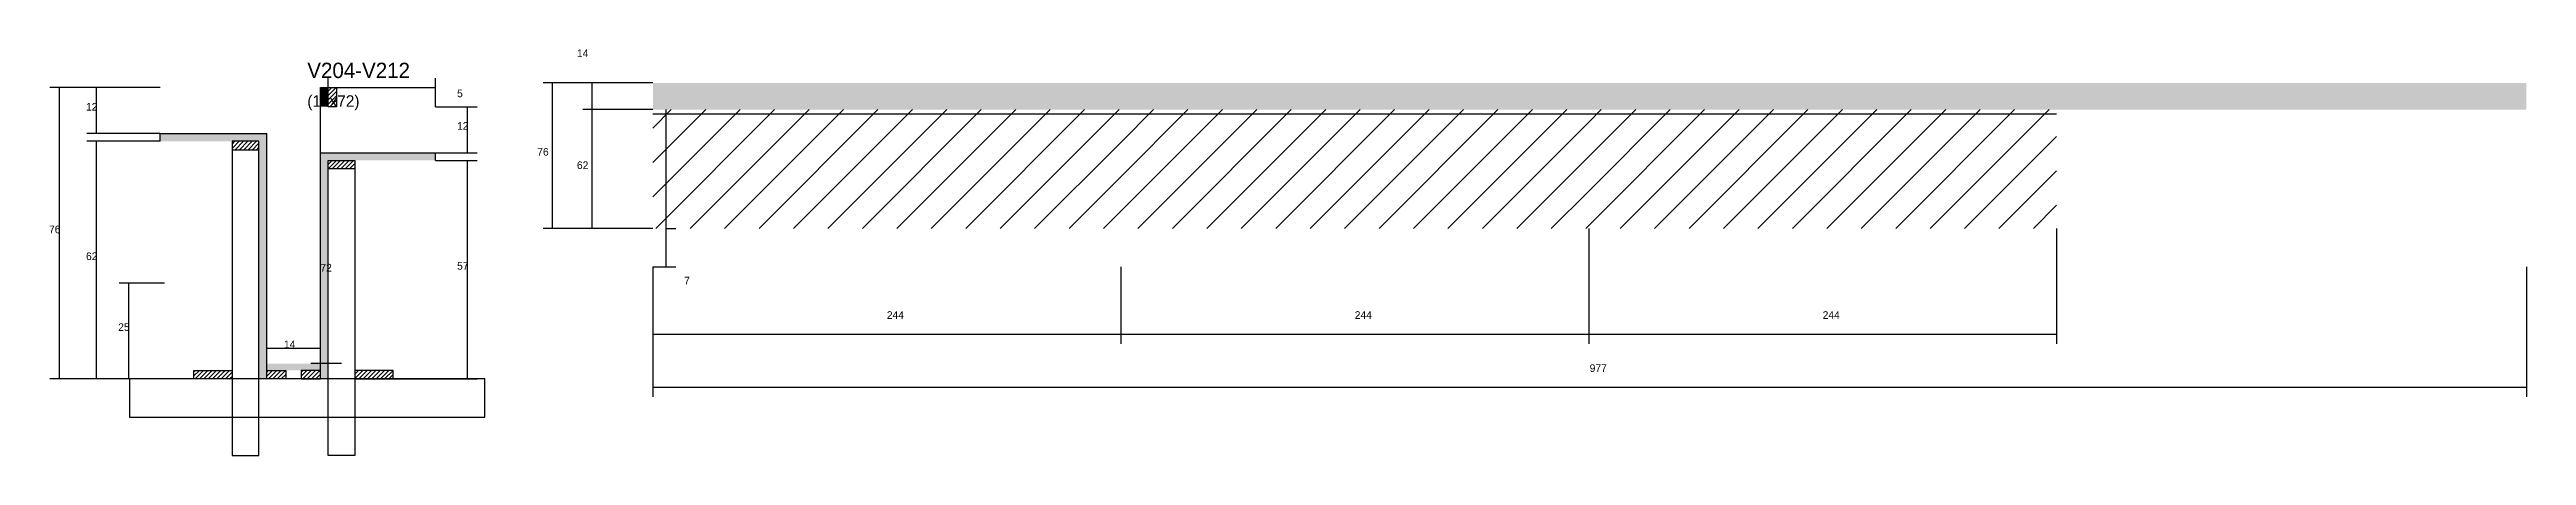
# Model space of a CAD drawing. Header units: metres. Extents: x 2043 to 4638, y -3332 to -2117.
# Drawn here: x 3346 to 4638, y -2329 to -2117 of the extents above; entities that cross this region are included whole.
import ezdxf

# ---------------------------------------------------------------- set-up
doc = ezdxf.new("R2010")
doc.units = ezdxf.units.M
for name, color, linetype in [('COTA', 241, 'Continuous'), ('Hachura', 253, 'Continuous'), ('Madeira', 126, 'Continuous'), ('Painéis', 200, 'Continuous'), ('SARR_2.2x7', 40, 'Continuous'), ('Texto Seção', 7, 'Continuous')]:
    doc.layers.add(name, color=color, linetype=linetype)

msp = doc.modelspace()

# ---------------------------------------------------------------- texts
at = {"layer": 'COTA'}
for s, p in [('14', (3621.3, -2121.3)), ('5', (3558.8, -2142.2)), ('12', (3365.3, -2149.2)), ('12', (3558.8, -2159.2)), ('76', (3600.6, -2172.7)), ('62', (3621.3, -2179.7)), ('76', (3346, -2213.2)), ('62', (3365.3, -2227.2)), ('72', (3487.5, -2233.2)), ('57', (3558.8, -2232.2)), ('7', (3677.2, -2239.9)), ('25', (3382.1, -2264.2)), ('244', (3782.9, -2257.9)), ('244', (4026.9, -2257.9)), ('244', (4270.9, -2257.9)), ('14', (3468.5, -2273.2)), ('977', (4149.4, -2285.6))]:
    msp.add_text(s, height=4, dxfattribs=at).set_placement(p)
at = {"layer": 'Texto Seção'}
for s, height, p in [('V204-V212', 8, (3480.7, -2132.2)), ('(14x72)', 6, (3480.7, -2147.2))]:
    msp.add_text(s, height=height, dxfattribs=at).set_placement(p)

# ---------------------------------------------------------------- hatches: boundary and pattern name
at = {"layer": 'COTA'}
h = msp.add_hatch(dxfattribs=at)
h.set_pattern_fill('AR-CONC', scale=0.03)
h.paths.add_polyline_path([(3660.9, -2134.7), (3660.9, -2148.7), (4637.9, -2148.7), (4637.9, -2134.7)])
at = {"layer": 'Hachura'}
h = msp.add_hatch(color=8, dxfattribs=at)
h.dxf.hatch_style = 1
h.paths.add_polyline_path([(3491.5, -2137.2), (3487.5, -2137.2), (3487.5, -2137.2), (3487.5, -2147.2), (3487.5, -2147.2), (3491.5, -2147.2), (3491.5, -2147.2), (3491.5, -2137.2)])
h = msp.add_hatch(dxfattribs=at)
h.set_pattern_fill('ANSI31', scale=0.5)
h.paths.add_polyline_path([(3495.9, -2147.2), (3491.5, -2147.2), (3491.5, -2147.2), (3491.5, -2137.2), (3491.5, -2137.2), (3495.9, -2137.2), (3495.9, -2137.2), (3495.9, -2147.2)])
h = msp.add_hatch(dxfattribs=at)
h.set_pattern_fill('ANSI31', scale=4)
h.paths.add_polyline_path([(3904.9, -2148.7), (3660.9, -2148.7), (3660.9, -2210.7), (3904.9, -2210.7)])
h = msp.add_hatch(dxfattribs=at)
h.set_pattern_fill('ANSI31', scale=4)
h.paths.add_polyline_path([(4148.9, -2210.7), (4148.9, -2148.7), (3904.9, -2148.7), (3904.9, -2210.7)])
h = msp.add_hatch(dxfattribs=at)
h.set_pattern_fill('ANSI31', scale=4)
h.paths.add_polyline_path([(4392.9, -2210.7), (4392.9, -2148.7), (4148.9, -2148.7), (4148.9, -2210.7)])
h = msp.add_hatch(color=8, dxfattribs=at)
h.dxf.hatch_style = 1
h.paths.add_polyline_path([(3459.5, -2165.2), (3459.5, -2161.2), (3459.5, -2161.2), (3403.9, -2161.2), (3403.9, -2161.2), (3403.9, -2165.2), (3403.9, -2165.2), (3459.5, -2165.2)])
h = msp.add_hatch(dxfattribs=at)
h.set_pattern_fill('ANSI31', scale=0.5)
h.paths.add_polyline_path([(3455.5, -2169.6), (3455.5, -2165.2), (3455.5, -2165.2), (3441.5, -2165.2), (3441.5, -2165.2), (3441.5, -2169.6), (3441.5, -2169.6), (3455.5, -2169.6)])
h = msp.add_hatch(color=8, dxfattribs=at)
h.dxf.hatch_style = 1
h.paths.add_polyline_path([(3455.5, -2165.2), (3459.5, -2165.2), (3459.5, -2165.2), (3459.5, -2289.2), (3459.5, -2289.2), (3455.5, -2289.2), (3455.5, -2289.2), (3455.5, -2165.2)])
h = msp.add_hatch(color=8, dxfattribs=at)
h.dxf.hatch_style = 1
h.paths.add_polyline_path([(3547.5, -2175.2), (3547.5, -2171.2), (3547.5, -2171.2), (3487.5, -2171.2), (3487.5, -2171.2), (3487.5, -2175.2), (3487.5, -2175.2), (3547.5, -2175.2)])
h = msp.add_hatch(color=8, dxfattribs=at)
h.dxf.hatch_style = 1
h.paths.add_polyline_path([(3491.5, -2175.2), (3487.5, -2175.2), (3487.5, -2175.2), (3487.5, -2289.2), (3487.5, -2289.2), (3491.5, -2289.2), (3491.5, -2289.2), (3491.5, -2175.2)])
h = msp.add_hatch(dxfattribs=at)
h.set_pattern_fill('ANSI31', scale=0.5)
h.paths.add_polyline_path([(3491.5, -2179.6), (3491.5, -2175.2), (3491.5, -2175.2), (3505.5, -2175.2), (3505.5, -2175.2), (3505.5, -2179.6), (3505.5, -2179.6), (3491.5, -2179.6)])
h = msp.add_hatch(dxfattribs=at)
h.set_pattern_fill('ANSI31', scale=0.5)
h.paths.add_polyline_path([(3421.5, -2289.2), (3421.5, -2284.8), (3421.5, -2284.8), (3441.5, -2284.8), (3441.5, -2284.8), (3441.5, -2289.2), (3441.5, -2289.2), (3421.5, -2289.2)])
h = msp.add_hatch(color=8, dxfattribs=at)
h.dxf.hatch_style = 1
h.paths.add_polyline_path([(3487.5, -2284.8), (3487.5, -2281.2), (3487.5, -2281.2), (3459.5, -2281.2), (3459.5, -2281.2), (3459.5, -2284.8), (3459.5, -2284.8), (3487.5, -2284.8)])
h = msp.add_hatch(dxfattribs=at)
h.set_pattern_fill('ANSI31', scale=0.5)
h.paths.add_polyline_path([(3459.5, -2289.2), (3459.5, -2284.8), (3459.5, -2284.8), (3469.5, -2284.8), (3469.5, -2284.8), (3469.5, -2289.2), (3469.5, -2289.2), (3459.5, -2289.2)])
h = msp.add_hatch(dxfattribs=at)
h.set_pattern_fill('ANSI31', scale=0.5)
h.paths.add_polyline_path([(3487.5, -2289.2), (3487.5, -2284.8), (3487.5, -2284.8), (3477.5, -2284.8), (3477.5, -2284.8), (3477.5, -2289.2), (3477.5, -2289.2), (3487.5, -2289.2)])
h = msp.add_hatch(dxfattribs=at)
h.set_pattern_fill('ANSI31', scale=0.5)
h.paths.add_polyline_path([(3525.5, -2289.2), (3525.5, -2284.8), (3525.5, -2284.8), (3505.5, -2284.8), (3505.5, -2284.8), (3505.5, -2289.2), (3505.5, -2289.2), (3525.5, -2289.2)])

# ---------------------------------------------------------------- linework, layer by layer
at = {"layer": 'COTA'}
for p, q in [((3403.9, -2137.2), (3346.5, -2137.2)), ((3351.5, -2289.2), (3351.5, -2137.2)), ((3403.9, -2137.2), (3365.8, -2137.2)), ((3370.8, -2161.2), (3370.8, -2137.2)), ((3487.5, -2281.2), (3487.5, -2137.2)), ((3487.5, -2137.2), (3492.5, -2137.2)), ((3491.5, -2137.2), (3491.5, -2132.2)), ((3491.5, -2137.2), (3547.5, -2137.2)), ((3547.5, -2147.2), (3547.5, -2132.2)), ((3660.9, -2134.7), (3603.6, -2134.7)), ((3608.6, -2210.7), (3608.6, -2134.7)), ((3660.9, -2134.7), (3624.3, -2134.7)), ((3629.3, -2148.7), (3629.3, -2134.7)), ((3547.5, -2147.2), (3569.3, -2147.2)), ((3564.3, -2171.2), (3564.3, -2147.2)), ((3660.9, -2148.7), (3624.3, -2148.7)), ((3660.9, -2148.7), (3624.3, -2148.7)), ((3629.3, -2210.7), (3629.3, -2148.7)), ((3403.9, -2161.2), (3365.8, -2161.2)), ((3403.9, -2165.2), (3365.8, -2165.2)), ((3370.8, -2289.2), (3370.8, -2165.2)), ((3547.5, -2171.2), (3569.3, -2171.2)), ((3547.5, -2175.2), (3569.3, -2175.2)), ((3564.3, -2289.2), (3564.3, -2175.2)), ((3660.9, -2210.7), (3603.6, -2210.7)), ((3660.9, -2210.7), (3624.3, -2210.7)), ((3667.9, -2230.7), (3667.9, -2210.7)), ((3667.9, -2210.7), (3672.9, -2210.7)), ((4148.9, -2210.7), (4148.9, -2270.9)), ((4392.9, -2210.7), (4392.9, -2270.9)), ((3660.9, -2230.7), (3660.9, -2270.9)), ((3660.9, -2230.7), (3660.9, -2298.6)), ((3660.9, -2230.7), (3672.9, -2230.7)), ((3904.9, -2230.7), (3904.9, -2270.9)), ((3904.9, -2230.7), (3904.9, -2270.9)), ((4148.9, -2230.7), (4148.9, -2270.9)), ((4637.9, -2230.7), (4637.9, -2298.6)), ((3406.2, -2239.2), (3382.6, -2239.2)), ((3387.6, -2289.2), (3387.6, -2239.2)), ((3459.5, -2289.2), (3459.5, -2268.2)), ((3459.5, -2273.2), (3487.5, -2273.2)), ((3487.5, -2289.2), (3487.5, -2268.2)), ((3660.9, -2265.9), (3904.9, -2265.9)), ((3904.9, -2265.9), (4148.9, -2265.9)), ((4148.9, -2265.9), (4392.9, -2265.9)), ((3498.5, -2281.2), (3482.5, -2281.2)), ((3425.9, -2289.2), (3346.5, -2289.2)), ((3425.9, -2289.2), (3365.8, -2289.2)), ((3406.2, -2289.2), (3382.6, -2289.2)), ((3521.1, -2289.2), (3569.3, -2289.2)), ((3660.9, -2293.6), (4637.9, -2293.6))]:
    msp.add_line(p, q, dxfattribs=at)
at = {"layer": 'Madeira'}
for points in [[(3495.9, -2147.2), (3491.5, -2147.2), (3491.5, -2137.2), (3495.9, -2137.2)], [(3455.5, -2169.6), (3455.5, -2165.2), (3441.5, -2165.2), (3441.5, -2169.6)], [(3455.5, -2165.2), (3441.5, -2165.2), (3441.5, -2329.2), (3455.5, -2329.2)], [(3491.5, -2179.6), (3491.5, -2175.2), (3505.5, -2175.2), (3505.5, -2179.6)], [(3491.5, -2175.2), (3505.5, -2175.2), (3505.5, -2329.2), (3491.5, -2329.2)], [(3421.5, -2289.2), (3421.5, -2284.8), (3441.5, -2284.8), (3441.5, -2289.2)], [(3459.5, -2289.2), (3459.5, -2284.8), (3469.5, -2284.8), (3469.5, -2289.2)], [(3487.5, -2289.2), (3487.5, -2284.8), (3477.5, -2284.8), (3477.5, -2289.2)], [(3525.5, -2289.2), (3525.5, -2284.8), (3505.5, -2284.8), (3505.5, -2289.2)], [(3388, -2309.2), (3573.2, -2309.2), (3573.2, -2289.2), (3388, -2289.2)]]:
    msp.add_lwpolyline(points, close=True, dxfattribs=at)
at = {"layer": 'Painéis'}
for p, q in [((3403.9, -2161.2), (3459.5, -2161.2)), ((3403.9, -2165.2), (3403.9, -2161.2)), ((3459.5, -2165.2), (3459.5, -2161.2)), ((3459.5, -2289.2), (3459.5, -2165.2)), ((3487.5, -2171.2), (3547.5, -2171.2)), ((3487.5, -2175.2), (3487.5, -2171.2)), ((3487.5, -2289.2), (3487.5, -2175.2)), ((3547.5, -2175.2), (3547.5, -2171.2))]:
    msp.add_line(p, q, dxfattribs=at)
at = {"layer": 'SARR_2.2x7'}
for p, q in [((3660.9, -2150.9), (3904.9, -2150.9)), ((3667.9, -2210.7), (3667.9, -2148.7)), ((3904.9, -2150.9), (4148.9, -2150.9)), ((4148.9, -2150.9), (4392.9, -2150.9))]:
    msp.add_line(p, q, dxfattribs=at)

msp.set_redraw_order([(e.dxf.handle, doc.entitydb.next_handle()) for e in msp.query("TEXT MTEXT ATTDEF DIMENSION ARC_DIMENSION")])  # texts and dimensions are drawn at this point

doc.saveas('drawing.dxf')
